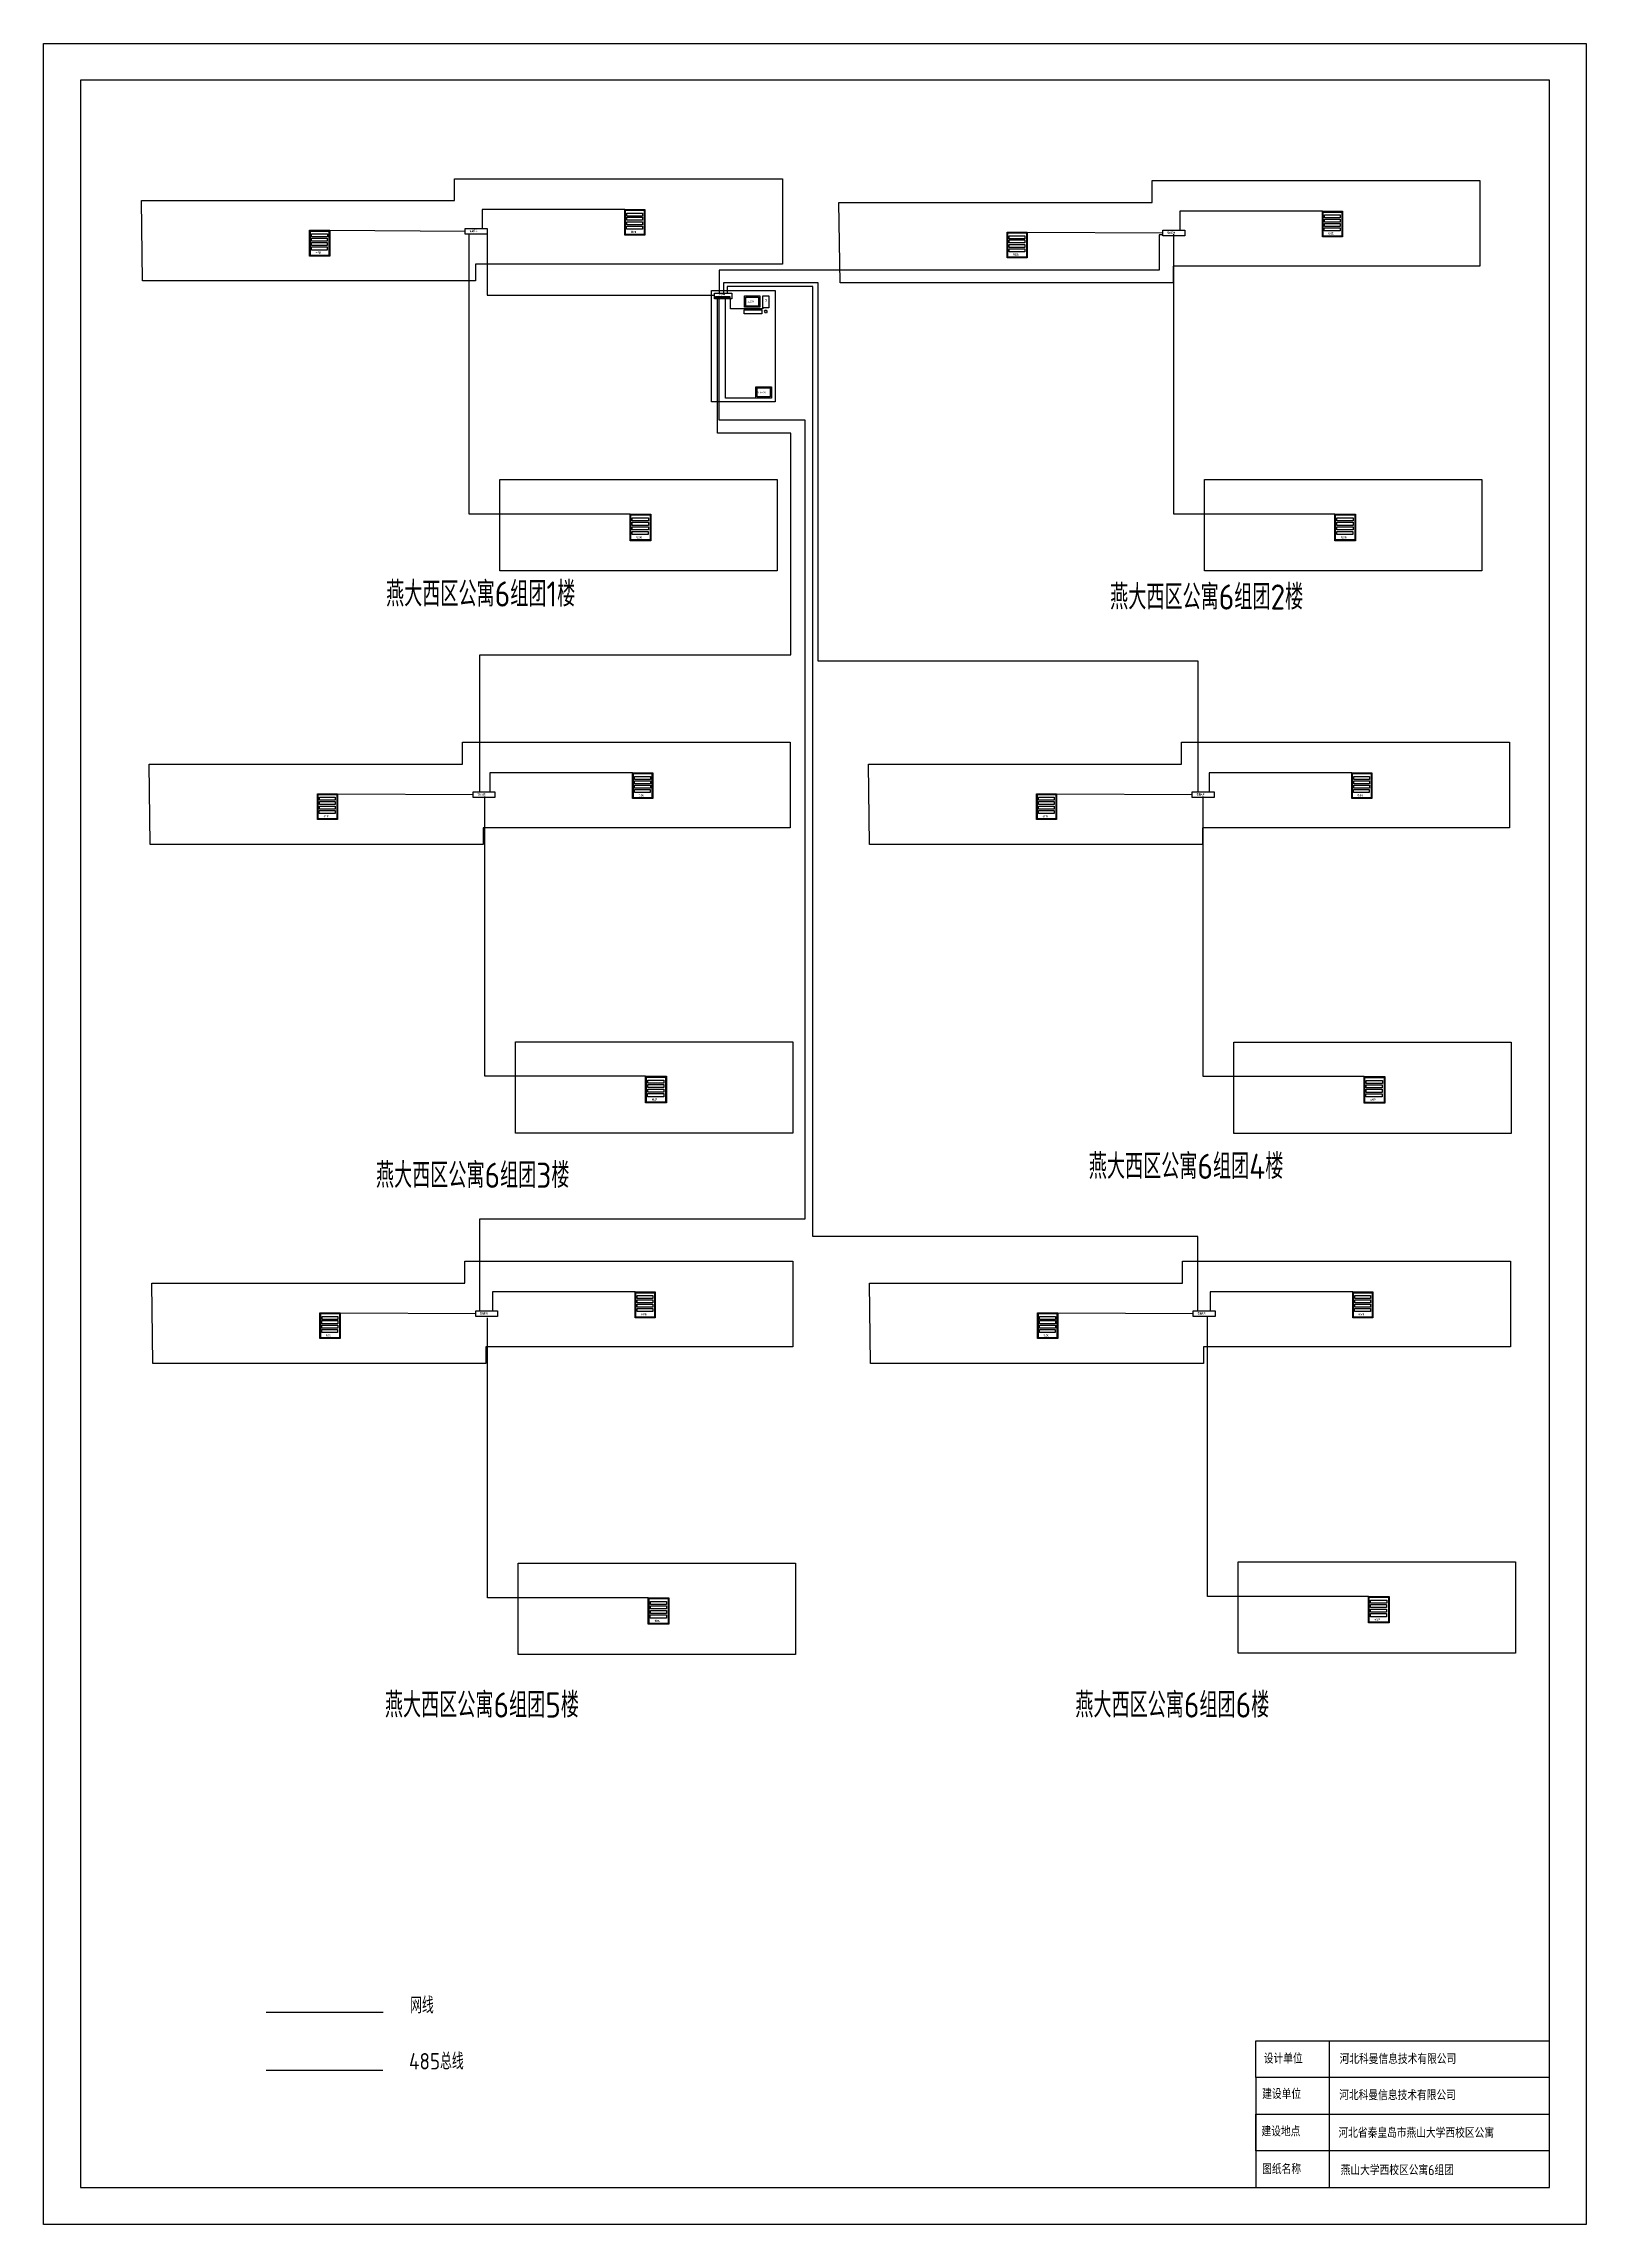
# Model space of a CAD drawing. Header units: millimetres. Extents: x 286 to 1652, y 942 to 1614.
# Drawn here: x 1441.9 to 1651.9, y 1317 to 1614 of the extents above; entities that cross this region are included whole.
import ezdxf

# ---------------------------------------------------------------- set-up
doc = ezdxf.new("R2010")
doc.units = ezdxf.units.MM
for name, color, linetype in [('485总线', 7, 'Continuous'), ('网线', 7, 'Continuous'), ('设备图', 7, 'Continuous')]:
    doc.layers.add(name, color=color, linetype=linetype)
doc.styles.add('Annotative', font='gbenor.shx', dxfattribs={"bigfont": 'gbcbig.shx'})
doc.styles.get("Standard").update_dxf_attribs({"font": 'gbenor.shx', "bigfont": 'gbcbig.shx'})

msp = doc.modelspace()

# ---------------------------------------------------------------- linework, layer by layer
for p, q in [((1441.86, 1613.97), (1651.86, 1613.97)), ((1441.86, 1316.97), (1441.86, 1613.97)), ((1651.86, 1613.97), (1651.86, 1316.97)), ((1446.86, 1608.97), (1446.86, 1321.97)), ((1646.86, 1608.97), (1446.86, 1608.97)), ((1646.86, 1321.97), (1646.86, 1608.97)), ((1497.8, 1592.58), (1497.8, 1595.56)), ((1497.8, 1595.56), (1542.42, 1595.56)), ((1542.42, 1595.56), (1542.42, 1583.91)), ((1592.76, 1592.34), (1592.76, 1595.32)), ((1592.76, 1595.32), (1637.38, 1595.32)), ((1637.38, 1595.32), (1637.38, 1583.67)), ((1455.17, 1592.58), (1497.8, 1592.58)), ((1455.31, 1581.64), (1455.17, 1592.58)), ((1550.13, 1592.34), (1592.76, 1592.34)), ((1550.27, 1581.4), (1550.13, 1592.34)), ((1542.42, 1583.91), (1500.65, 1583.91)), ((1500.65, 1583.91), (1500.65, 1581.64)), ((1637.38, 1583.67), (1595.6, 1583.67)), ((1595.6, 1583.67), (1595.6, 1581.4)), ((1500.65, 1581.64), (1455.31, 1581.64)), ((1595.6, 1581.4), (1550.27, 1581.4)), ((1498.87, 1515.85), (1498.87, 1518.83)), ((1498.87, 1518.83), (1543.49, 1518.83)), ((1543.49, 1518.83), (1543.49, 1507.18)), ((1596.76, 1515.85), (1596.76, 1518.83)), ((1596.76, 1518.83), (1641.38, 1518.83)), ((1641.38, 1518.83), (1641.38, 1507.18)), ((1456.24, 1515.85), (1498.87, 1515.85)), ((1456.38, 1504.91), (1456.24, 1515.85)), ((1554.13, 1515.85), (1596.76, 1515.85)), ((1554.27, 1504.91), (1554.13, 1515.85)), ((1543.49, 1507.18), (1501.71, 1507.18)), ((1501.71, 1507.18), (1501.71, 1504.91)), ((1641.38, 1507.18), (1599.6, 1507.18)), ((1599.6, 1507.18), (1599.6, 1504.91)), ((1501.71, 1504.91), (1456.38, 1504.91)), ((1599.6, 1504.91), (1554.27, 1504.91)), ((1499.22, 1445.15), (1499.22, 1448.13)), ((1499.22, 1448.13), (1543.84, 1448.13)), ((1543.84, 1448.13), (1543.84, 1436.49)), ((1596.9, 1445.15), (1596.9, 1448.13)), ((1596.9, 1448.13), (1641.52, 1448.13)), ((1641.52, 1448.13), (1641.52, 1436.49)), ((1456.58, 1445.15), (1499.22, 1445.15)), ((1456.73, 1434.21), (1456.58, 1445.15)), ((1554.27, 1445.15), (1596.9, 1445.15)), ((1554.41, 1434.21), (1554.27, 1445.15)), ((1543.84, 1436.49), (1502.06, 1436.49)), ((1502.06, 1436.49), (1502.06, 1434.21)), ((1641.52, 1436.49), (1599.74, 1436.49)), ((1599.74, 1436.49), (1599.74, 1434.21)), ((1502.06, 1434.21), (1456.73, 1434.21)), ((1599.74, 1434.21), (1554.41, 1434.21)), ((1606.86, 1336.97), (1606.86, 1341.97)), ((1606.86, 1341.97), (1646.86, 1341.97)), ((1606.86, 1341.97), (1616.86, 1341.97)), ((1616.86, 1341.97), (1616.86, 1321.97)), ((1646.86, 1336.97), (1606.86, 1336.97)), ((1606.86, 1336.97), (1606.86, 1321.97)), ((1646.86, 1331.97), (1646.86, 1336.97)), ((1606.86, 1326.97), (1606.86, 1331.97)), ((1606.86, 1331.97), (1646.86, 1331.97)), ((1646.86, 1326.97), (1606.86, 1326.97)), ((1646.86, 1321.97), (1646.86, 1326.97)), ((1446.86, 1321.97), (1646.86, 1321.97)), ((1646.86, 1321.97), (1646.86, 1321.97)), ((1651.86, 1316.97), (1441.86, 1316.97))]:
    msp.add_line(p, q)
for points in [[(1532.76, 1580.36), (1541.43, 1580.36), (1541.43, 1565.16), (1532.76, 1565.16)], [(1503.97, 1554.59), (1541.73, 1554.59), (1541.73, 1542.16), (1503.97, 1542.16)], [(1599.89, 1554.59), (1637.65, 1554.59), (1637.65, 1542.16), (1599.89, 1542.16)], [(1506.08, 1478.02), (1543.84, 1478.02), (1543.84, 1465.59), (1506.08, 1465.59)], [(1603.87, 1477.98), (1641.63, 1477.98), (1641.63, 1465.55), (1603.87, 1465.55)], [(1506.44, 1407), (1544.2, 1407), (1544.2, 1394.57), (1506.44, 1394.57)], [(1604.46, 1407.2), (1642.22, 1407.2), (1642.22, 1394.77), (1604.46, 1394.77)]]:
    msp.add_lwpolyline(points, close=True)
at = {"layer": '485总线', "color": 5}
for p, q in [((1520.97, 1591.39), (1501.56, 1591.39)), ((1501.56, 1591.39), (1501.56, 1588.8)), ((1615.93, 1591.14), (1596.52, 1591.14)), ((1596.52, 1591.14), (1596.52, 1588.56)), ((1480.81, 1588.54), (1499.26, 1588.44)), ((1499.81, 1549.89), (1499.81, 1588.02)), ((1575.76, 1588.3), (1594.22, 1588.19)), ((1595.73, 1549.89), (1595.73, 1588.02)), ((1521.7, 1549.89), (1499.81, 1549.89)), ((1617.62, 1549.89), (1595.73, 1549.89)), ((1481.87, 1511.81), (1500.33, 1511.7)), ((1522.04, 1514.65), (1502.62, 1514.65)), ((1502.62, 1514.65), (1502.62, 1512.07)), ((1579.76, 1511.81), (1598.22, 1511.7)), ((1619.93, 1514.65), (1600.52, 1514.65)), ((1600.52, 1514.65), (1600.52, 1512.07)), ((1501.92, 1473.32), (1501.92, 1511.45)), ((1599.71, 1473.28), (1599.71, 1511.41)), ((1523.81, 1473.32), (1501.92, 1473.32)), ((1621.6, 1473.28), (1599.71, 1473.28)), ((1522.38, 1443.96), (1502.97, 1443.96)), ((1502.97, 1443.96), (1502.97, 1441.37)), ((1620.07, 1443.96), (1600.66, 1443.96)), ((1600.66, 1443.96), (1600.66, 1441.37)), ((1482.22, 1441.11), (1500.68, 1441.01)), ((1579.9, 1441.11), (1598.36, 1441.01)), ((1600.3, 1402.5), (1600.3, 1440.63)), ((1502.28, 1402.3), (1502.28, 1440.43)), ((1524.17, 1402.3), (1502.28, 1402.3)), ((1622.2, 1402.5), (1600.3, 1402.5))]:
    msp.add_line(p, q, dxfattribs=at)
at = {"layer": '网线', "color": 3}
for p, q in [((1502.23, 1588.02), (1502.23, 1579.99)), ((1594.22, 1587.91), (1593.72, 1587.91)), ((1593.72, 1587.91), (1593.72, 1584.43)), ((1593.72, 1583.09), (1533.81, 1583.09)), ((1533.81, 1583.09), (1533.81, 1579.97)), ((1593.72, 1584.43), (1593.72, 1583.09)), ((1547.31, 1581.38), (1534.42, 1581.38)), ((1534.42, 1581.38), (1534.42, 1579.97)), ((1546.58, 1580.9), (1534.91, 1580.9)), ((1534.91, 1580.9), (1534.91, 1579.97)), ((1546.58, 1451.5), (1546.58, 1580.9)), ((1547.31, 1529.84), (1547.31, 1581.38)), ((1502.23, 1579.99), (1502.23, 1579.69)), ((1502.23, 1579.69), (1533.2, 1579.69)), ((1533.58, 1560.89), (1533.58, 1579.2)), ((1533.82, 1562.7), (1533.82, 1579.2)), ((1534.68, 1565.69), (1534.68, 1579.2)), ((1535.34, 1577.84), (1535.34, 1579.2)), ((1539.76, 1577.84), (1535.34, 1577.84)), ((1539.76, 1578), (1539.76, 1577.84)), ((1538.82, 1565.69), (1534.68, 1565.69)), ((1545.53, 1562.7), (1533.82, 1562.7)), ((1545.53, 1453.93), (1545.53, 1562.7)), ((1543.58, 1560.89), (1533.58, 1560.89)), ((1543.58, 1530.73), (1543.58, 1560.89)), ((1501.24, 1512.07), (1501.24, 1530.73)), ((1501.24, 1530.73), (1543.58, 1530.73)), ((1599, 1529.84), (1547.31, 1529.84)), ((1599, 1512.07), (1599, 1529.84)), ((1501.22, 1441.37), (1501.22, 1453.93)), ((1501.22, 1453.93), (1545.53, 1453.93)), ((1598.99, 1451.5), (1546.58, 1451.5)), ((1598.99, 1441.37), (1598.99, 1451.5)), ((1472.17, 1345.89), (1488.06, 1345.89))]:
    msp.add_line(p, q, dxfattribs=at)
at = {"layer": '网线', "color": 5}
msp.add_line((1472.17, 1337.99), (1488.05, 1337.99), dxfattribs=at)
at = {"layer": '设备图'}
for points in [[(1520.97, 1591.39), (1523.71, 1591.39), (1523.71, 1587.88), (1520.97, 1587.88)], [(1521.08, 1591.28), (1523.61, 1591.28), (1523.61, 1587.97), (1521.08, 1587.97)], [(1521.22, 1589.11), (1523.37, 1589.11), (1523.37, 1588.7), (1521.22, 1588.7)], [(1521.24, 1590.89), (1523.39, 1590.89), (1523.39, 1590.48), (1521.24, 1590.48)], [(1521.24, 1590.32), (1523.38, 1590.32), (1523.38, 1589.91), (1521.24, 1589.91)], [(1521.24, 1589.7), (1523.38, 1589.7), (1523.38, 1589.29), (1521.24, 1589.29)], [(1615.93, 1591.14), (1618.67, 1591.14), (1618.67, 1587.63), (1615.93, 1587.63)], [(1616.03, 1591.03), (1618.56, 1591.03), (1618.56, 1587.73), (1616.03, 1587.73)], [(1616.2, 1590.65), (1618.35, 1590.65), (1618.35, 1590.24), (1616.2, 1590.24)], [(1616.2, 1590.07), (1618.34, 1590.07), (1618.34, 1589.66), (1616.2, 1589.66)], [(1616.2, 1589.46), (1618.34, 1589.46), (1618.34, 1589.05), (1616.2, 1589.05)], [(1478.07, 1588.54), (1480.81, 1588.54), (1480.81, 1585.04), (1478.07, 1585.04)], [(1478.17, 1588.44), (1480.7, 1588.44), (1480.7, 1585.13), (1478.17, 1585.13)], [(1478.32, 1586.27), (1480.47, 1586.27), (1480.47, 1585.85), (1478.32, 1585.85)], [(1478.34, 1588.05), (1480.49, 1588.05), (1480.49, 1587.64), (1478.34, 1587.64)], [(1478.34, 1587.48), (1480.48, 1587.48), (1480.48, 1587.06), (1478.34, 1587.06)], [(1478.34, 1586.86), (1480.48, 1586.86), (1480.48, 1586.45), (1478.34, 1586.45)], [(1499.26, 1588.8), (1502.23, 1588.8), (1502.23, 1588.02), (1499.26, 1588.02)], [(1573.03, 1588.3), (1575.76, 1588.3), (1575.76, 1584.79), (1573.03, 1584.79)], [(1573.13, 1588.19), (1575.66, 1588.19), (1575.66, 1584.89), (1573.13, 1584.89)], [(1573.28, 1586.02), (1575.43, 1586.02), (1575.43, 1585.61), (1573.28, 1585.61)], [(1573.3, 1587.81), (1575.45, 1587.81), (1575.45, 1587.39), (1573.3, 1587.39)], [(1573.3, 1587.23), (1575.44, 1587.23), (1575.44, 1586.82), (1573.3, 1586.82)], [(1573.3, 1586.62), (1575.44, 1586.62), (1575.44, 1586.2), (1573.3, 1586.2)], [(1594.22, 1588.56), (1597.19, 1588.56), (1597.19, 1587.77), (1594.22, 1587.77)], [(1616.18, 1588.86), (1618.33, 1588.86), (1618.33, 1588.45), (1616.18, 1588.45)], [(1533.2, 1579.97), (1535.55, 1579.97), (1535.55, 1579.2), (1533.2, 1579.2)], [(1533.33, 1579.53), (1533.54, 1579.53), (1533.54, 1579.33), (1533.33, 1579.33)], [(1533.57, 1579.53), (1533.78, 1579.53), (1533.78, 1579.33), (1533.57, 1579.33)], [(1533.82, 1579.53), (1534.03, 1579.53), (1534.03, 1579.33), (1533.82, 1579.33)], [(1534.06, 1579.53), (1534.27, 1579.53), (1534.27, 1579.33), (1534.06, 1579.33)], [(1534.3, 1579.53), (1534.51, 1579.53), (1534.51, 1579.33), (1534.3, 1579.33)], [(1534.54, 1579.53), (1534.75, 1579.53), (1534.75, 1579.33), (1534.54, 1579.33)], [(1534.79, 1579.53), (1535, 1579.53), (1535, 1579.33), (1534.79, 1579.33)], [(1535.04, 1579.53), (1535.25, 1579.53), (1535.25, 1579.33), (1535.04, 1579.33)], [(1537.21, 1577.71), (1539.64, 1577.71), (1539.64, 1577.18), (1537.21, 1577.18)], [(1537.25, 1579.6), (1539.36, 1579.6), (1539.36, 1578.07), (1537.25, 1578.07)], [(1537.25, 1579.6), (1539.36, 1579.6), (1539.36, 1578.07), (1537.25, 1578.07)], [(1537.44, 1579.44), (1539.19, 1579.44), (1539.19, 1578.22), (1537.44, 1578.22)], [(1537.44, 1579.44), (1539.19, 1579.44), (1539.19, 1578.22), (1537.44, 1578.22)], [(1539.76, 1579.61), (1540.57, 1579.61), (1540.57, 1578), (1539.76, 1578)], [(1538.82, 1567.22), (1540.93, 1567.22), (1540.93, 1565.69), (1538.82, 1565.69)], [(1539.01, 1567.07), (1540.76, 1567.07), (1540.76, 1565.85), (1539.01, 1565.85)], [(1521.7, 1549.89), (1524.52, 1549.89), (1524.52, 1546.27), (1521.7, 1546.27)], [(1521.81, 1549.78), (1524.42, 1549.78), (1524.42, 1546.37), (1521.81, 1546.37)], [(1521.96, 1547.54), (1524.17, 1547.54), (1524.17, 1547.12), (1521.96, 1547.12)], [(1521.98, 1549.38), (1524.19, 1549.38), (1524.19, 1548.96), (1521.98, 1548.96)], [(1521.98, 1548.79), (1524.19, 1548.79), (1524.19, 1548.36), (1521.98, 1548.36)], [(1521.98, 1548.16), (1524.19, 1548.16), (1524.19, 1547.73), (1521.98, 1547.73)], [(1617.62, 1549.89), (1620.44, 1549.89), (1620.44, 1546.27), (1617.62, 1546.27)], [(1617.73, 1549.78), (1620.34, 1549.78), (1620.34, 1546.37), (1617.73, 1546.37)], [(1617.88, 1547.54), (1620.09, 1547.54), (1620.09, 1547.12), (1617.88, 1547.12)], [(1617.9, 1548.79), (1620.11, 1548.79), (1620.11, 1548.36), (1617.9, 1548.36)], [(1617.9, 1548.16), (1620.11, 1548.16), (1620.11, 1547.73), (1617.9, 1547.73)], [(1617.91, 1549.38), (1620.12, 1549.38), (1620.12, 1548.96), (1617.91, 1548.96)], [(1479.14, 1511.81), (1481.87, 1511.81), (1481.87, 1508.3), (1479.14, 1508.3)], [(1500.33, 1512.07), (1503.3, 1512.07), (1503.3, 1511.28), (1500.33, 1511.28)], [(1522.04, 1514.65), (1524.77, 1514.65), (1524.77, 1511.14), (1522.04, 1511.14)], [(1522.14, 1514.54), (1524.67, 1514.54), (1524.67, 1511.24), (1522.14, 1511.24)], [(1522.29, 1512.37), (1524.43, 1512.37), (1524.43, 1511.96), (1522.29, 1511.96)], [(1522.3, 1513.58), (1524.45, 1513.58), (1524.45, 1513.17), (1522.3, 1513.17)], [(1522.3, 1512.97), (1524.45, 1512.97), (1524.45, 1512.56), (1522.3, 1512.56)], [(1522.31, 1514.16), (1524.45, 1514.16), (1524.45, 1513.75), (1522.31, 1513.75)], [(1577.03, 1511.81), (1579.76, 1511.81), (1579.76, 1508.3), (1577.03, 1508.3)], [(1598.22, 1512.07), (1601.19, 1512.07), (1601.19, 1511.28), (1598.22, 1511.28)], [(1619.93, 1514.65), (1622.66, 1514.65), (1622.66, 1511.14), (1619.93, 1511.14)], [(1620.03, 1514.54), (1622.56, 1514.54), (1622.56, 1511.24), (1620.03, 1511.24)], [(1620.18, 1512.37), (1622.32, 1512.37), (1622.32, 1511.96), (1620.18, 1511.96)], [(1620.19, 1513.58), (1622.34, 1513.58), (1622.34, 1513.17), (1620.19, 1513.17)], [(1620.19, 1512.97), (1622.34, 1512.97), (1622.34, 1512.56), (1620.19, 1512.56)], [(1620.2, 1514.16), (1622.34, 1514.16), (1622.34, 1513.75), (1620.2, 1513.75)], [(1479.24, 1511.7), (1481.77, 1511.7), (1481.77, 1508.4), (1479.24, 1508.4)], [(1479.39, 1509.53), (1481.53, 1509.53), (1481.53, 1509.12), (1479.39, 1509.12)], [(1479.4, 1510.74), (1481.55, 1510.74), (1481.55, 1510.33), (1479.4, 1510.33)], [(1479.4, 1510.13), (1481.55, 1510.13), (1481.55, 1509.71), (1479.4, 1509.71)], [(1479.41, 1511.32), (1481.55, 1511.32), (1481.55, 1510.91), (1479.41, 1510.91)], [(1577.13, 1511.7), (1579.66, 1511.7), (1579.66, 1508.4), (1577.13, 1508.4)], [(1577.28, 1509.53), (1579.42, 1509.53), (1579.42, 1509.12), (1577.28, 1509.12)], [(1577.29, 1510.74), (1579.44, 1510.74), (1579.44, 1510.33), (1577.29, 1510.33)], [(1577.29, 1510.13), (1579.44, 1510.13), (1579.44, 1509.71), (1577.29, 1509.71)], [(1577.3, 1511.32), (1579.44, 1511.32), (1579.44, 1510.91), (1577.3, 1510.91)], [(1523.81, 1473.32), (1526.63, 1473.32), (1526.63, 1469.71), (1523.81, 1469.71)], [(1523.92, 1473.21), (1526.53, 1473.21), (1526.53, 1469.81), (1523.92, 1469.81)], [(1621.6, 1473.28), (1624.42, 1473.28), (1624.42, 1469.67), (1621.6, 1469.67)], [(1621.71, 1473.17), (1624.32, 1473.17), (1624.32, 1469.76), (1621.71, 1469.76)], [(1524.07, 1470.98), (1526.28, 1470.98), (1526.28, 1470.55), (1524.07, 1470.55)], [(1524.09, 1472.82), (1526.3, 1472.82), (1526.3, 1472.39), (1524.09, 1472.39)], [(1524.09, 1472.22), (1526.3, 1472.22), (1526.3, 1471.8), (1524.09, 1471.8)], [(1524.09, 1471.59), (1526.3, 1471.59), (1526.3, 1471.16), (1524.09, 1471.16)], [(1621.86, 1470.93), (1624.07, 1470.93), (1624.07, 1470.51), (1621.86, 1470.51)], [(1621.88, 1472.18), (1624.09, 1472.18), (1624.09, 1471.76), (1621.88, 1471.76)], [(1621.88, 1471.55), (1624.09, 1471.55), (1624.09, 1471.12), (1621.88, 1471.12)], [(1621.89, 1472.77), (1624.1, 1472.77), (1624.1, 1472.35), (1621.89, 1472.35)], [(1522.38, 1443.96), (1525.12, 1443.96), (1525.12, 1440.45), (1522.38, 1440.45)], [(1522.49, 1443.85), (1525.02, 1443.85), (1525.02, 1440.54), (1522.49, 1440.54)], [(1522.66, 1443.46), (1524.8, 1443.46), (1524.8, 1443.05), (1522.66, 1443.05)], [(1620.07, 1443.96), (1622.81, 1443.96), (1622.81, 1440.45), (1620.07, 1440.45)], [(1620.17, 1443.85), (1622.7, 1443.85), (1622.7, 1440.54), (1620.17, 1440.54)], [(1620.34, 1443.46), (1622.49, 1443.46), (1622.49, 1443.05), (1620.34, 1443.05)], [(1479.48, 1441.11), (1482.22, 1441.11), (1482.22, 1437.61), (1479.48, 1437.61)], [(1479.59, 1441.01), (1482.12, 1441.01), (1482.12, 1437.7), (1479.59, 1437.7)], [(1479.76, 1440.62), (1481.9, 1440.62), (1481.9, 1440.21), (1479.76, 1440.21)], [(1500.68, 1441.37), (1503.64, 1441.37), (1503.64, 1440.59), (1500.68, 1440.59)], [(1522.64, 1441.68), (1524.78, 1441.68), (1524.78, 1441.27), (1522.64, 1441.27)], [(1522.65, 1442.89), (1524.8, 1442.89), (1524.8, 1442.48), (1522.65, 1442.48)], [(1522.65, 1442.27), (1524.8, 1442.27), (1524.8, 1441.86), (1522.65, 1441.86)], [(1577.17, 1441.11), (1579.9, 1441.11), (1579.9, 1437.61), (1577.17, 1437.61)], [(1577.27, 1441.01), (1579.8, 1441.01), (1579.8, 1437.7), (1577.27, 1437.7)], [(1577.44, 1440.62), (1579.59, 1440.62), (1579.59, 1440.21), (1577.44, 1440.21)], [(1598.36, 1441.37), (1601.33, 1441.37), (1601.33, 1440.59), (1598.36, 1440.59)], [(1620.32, 1441.68), (1622.47, 1441.68), (1622.47, 1441.27), (1620.32, 1441.27)], [(1620.34, 1442.89), (1622.48, 1442.89), (1622.48, 1442.48), (1620.34, 1442.48)], [(1620.34, 1442.27), (1622.48, 1442.27), (1622.48, 1441.86), (1620.34, 1441.86)], [(1479.74, 1438.84), (1481.88, 1438.84), (1481.88, 1438.42), (1479.74, 1438.42)], [(1479.75, 1440.05), (1481.89, 1440.05), (1481.89, 1439.63), (1479.75, 1439.63)], [(1479.75, 1439.43), (1481.89, 1439.43), (1481.89, 1439.02), (1479.75, 1439.02)], [(1577.42, 1438.84), (1579.57, 1438.84), (1579.57, 1438.42), (1577.42, 1438.42)], [(1577.44, 1440.05), (1579.58, 1440.05), (1579.58, 1439.63), (1577.44, 1439.63)], [(1577.44, 1439.43), (1579.58, 1439.43), (1579.58, 1439.02), (1577.44, 1439.02)], [(1524.17, 1402.3), (1526.99, 1402.3), (1526.99, 1398.69), (1524.17, 1398.69)], [(1524.28, 1402.19), (1526.89, 1402.19), (1526.89, 1398.78), (1524.28, 1398.78)], [(1622.2, 1402.5), (1625.02, 1402.5), (1625.02, 1398.88), (1622.2, 1398.88)], [(1622.3, 1402.39), (1624.91, 1402.39), (1624.91, 1398.98), (1622.3, 1398.98)], [(1622.48, 1401.99), (1624.69, 1401.99), (1624.69, 1401.57), (1622.48, 1401.57)], [(1524.43, 1399.96), (1526.64, 1399.96), (1526.64, 1399.53), (1524.43, 1399.53)], [(1524.45, 1401.79), (1526.66, 1401.79), (1526.66, 1401.37), (1524.45, 1401.37)], [(1524.45, 1401.2), (1526.66, 1401.2), (1526.66, 1400.78), (1524.45, 1400.78)], [(1524.45, 1400.57), (1526.66, 1400.57), (1526.66, 1400.14), (1524.45, 1400.14)], [(1622.46, 1400.15), (1624.67, 1400.15), (1624.67, 1399.73), (1622.46, 1399.73)], [(1622.47, 1401.4), (1624.68, 1401.4), (1624.68, 1400.97), (1622.47, 1400.97)], [(1622.47, 1400.77), (1624.68, 1400.77), (1624.68, 1400.34), (1622.47, 1400.34)]]:
    msp.add_lwpolyline(points, close=True, dxfattribs=at)
msp.add_ellipse((1540.16, 1577.48), major_axis=(0.086, -0.205), ratio=0.684846, dxfattribs=at)

# ---------------------------------------------------------------- texts
for s, height, p in [('燕大西区公寓6组团1楼', 3.4227, (1488.48, 1537.3)), ('燕大西区公寓6组团2楼', 3.4227, (1587.04, 1536.89)), ('燕大西区公寓6组团3楼', 3.4227, (1487.1, 1458.13)), ('燕大西区公寓6组团4楼', 3.4227, (1584.14, 1459.35)), ('燕大西区公寓6组团5楼', 3.4227, (1488.32, 1385.99)), ('燕大西区公寓6组团6楼', 3.4227, (1582.3, 1385.99)), ('设计单位', 1.393, (1607.95, 1338.87)), ('河北科曼信息技术有限公司', 1.3934, (1618.27, 1338.81)), ('建设单位', 1.393, (1607.74, 1334.04)), ('河北科曼信息技术有限公司', 1.3934, (1618.22, 1333.88)), ('建设地点', 1.393, (1607.64, 1328.95)), ('河北省秦皇岛市燕山大学西校区公寓', 1.3934, (1618.12, 1328.75)), ('图纸名称', 1.393, (1607.74, 1323.81)), ('燕山大学西校区公寓6组团', 1.3934, (1618.42, 1323.67))]:
    msp.add_text(s, height=height).set_placement(p)
at = {"layer": '网线'}
for s, p in [('网线', (1491.76, 1345.7)), ('485总线', (1491.6, 1338.07))]:
    msp.add_text(s, height=2.224, dxfattribs=at).set_placement(p)
at = {"layer": '设备图', "style": 'Annotative'}
for s, height, p in [('智能网关', 0.268, (1499.86, 1588.29)), ('电控箱', 0.244, (1521.77, 1588.18)), ('智能网关', 0.268, (1594.82, 1588.04)), ('电控箱', 0.244, (1616.72, 1587.94)), ('电控箱', 0.244, (1478.86, 1585.34)), ('电控箱', 0.244, (1573.82, 1585.09)), ('网络交换机', 0.19, (1533.68, 1579.67)), ('监控显示器', 0.173, (1537.67, 1578.74)), ('宿舍信息终端', 0.173, (1539.06, 1566.36)), ('电控箱', 0.251, (1522.52, 1546.59)), ('电控箱', 0.251, (1618.44, 1546.59)), ('智能网关', 0.268, (1500.93, 1511.55)), ('智能网关', 0.268, (1598.82, 1511.55)), ('电控箱', 0.244, (1479.93, 1508.61)), ('电控箱', 0.244, (1522.83, 1511.45)), ('电控箱', 0.244, (1577.82, 1508.61)), ('电控箱', 0.244, (1620.72, 1511.45)), ('电控箱', 0.251, (1524.63, 1470.02)), ('电控箱', 0.251, (1622.42, 1469.98)), ('智能网关', 0.268, (1501.27, 1440.86)), ('电控箱', 0.244, (1523.18, 1440.75)), ('智能网关', 0.268, (1598.96, 1440.86)), ('电控箱', 0.244, (1620.86, 1440.75)), ('电控箱', 0.244, (1480.28, 1437.91)), ('电控箱', 0.244, (1577.96, 1437.91)), ('电控箱', 0.251, (1524.99, 1399)), ('电控箱', 0.251, (1623.01, 1399.2))]:
    msp.add_text(s, height=height, dxfattribs=at).set_placement(p)
msp.add_text('工作站', height=0.16, rotation=270, dxfattribs=at).set_placement((1540.1, 1579.2))

doc.saveas('drawing.dxf')
